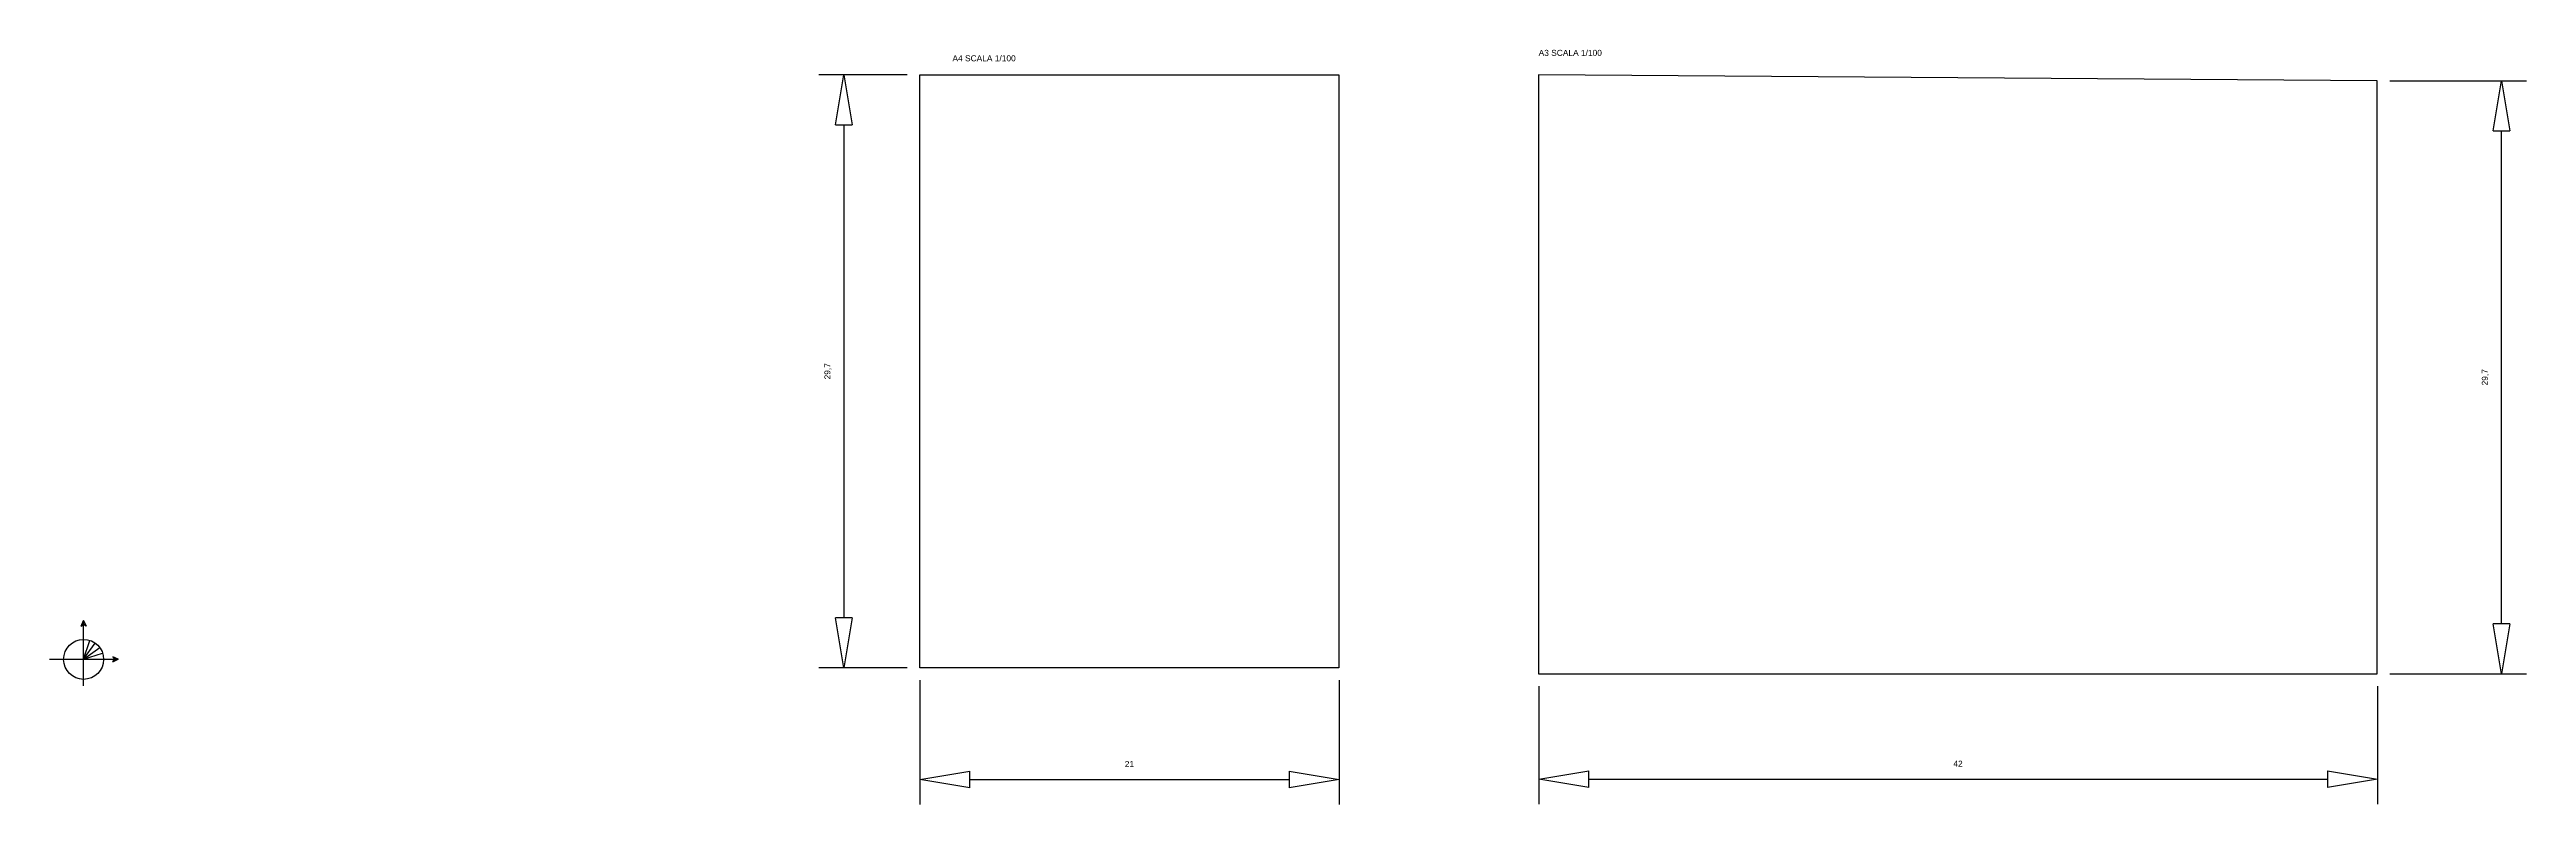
# Model space of a CAD drawing. Header units: metres. Extents: x 11 to 135, y 3 to 41.
import ezdxf
from ezdxf.enums import TextEntityAlignment as Align

# ---------------------------------------------------------------- set-up
doc = ezdxf.new("R2010")
doc.units = ezdxf.units.M
doc.styles.add('arial 030', font='arial.ttf', dxfattribs={"height": 0.3})
doc.styles.get("Standard").update_dxf_attribs({"font": 'arial.ttf', "height": 0.3})
doc.dimstyles.new('Copia di ISO-25', dxfattribs={"dimtxt": 0.3, "dimasz": 2.5, "dimexe": 1.25, "dimexo": 0.625, "dimtad": 1, "dimtxsty": 'arial 030', "dimcen": 2.5, "dimadec": 0, "dimazin": 0, "dimtfac": 1, "dimtmove": 0, "dimatfit": 3, "dimfxl": 1, "dimarcsym": 0})
doc.dimstyles.new('ISO-25', dxfattribs={"dimtxt": 0.3, "dimasz": 2.5, "dimexe": 1.25, "dimexo": 0.625, "dimtad": 1, "dimtxsty": 'Standard', "dimcen": 2.5, "dimadec": 0, "dimazin": 0, "dimtfac": 1, "dimtmove": 0, "dimatfit": 3, "dimfxl": 1, "dimarcsym": 0})

# ---------------------------------------------------------------- blocks, each defined once
blk = doc.blocks.new('_ClosedBlank')
at = {"color": 0, "linetype": 'ByBlock', "lineweight": -2}
for p, q in [((-1, 0.167), (0, 0)), ((-1, 0.167), (-1, -0.167)), ((0, 0), (-1, -0.167))]:
    blk.add_line(p, q, dxfattribs=at)
blk = doc.blocks.new('*D2')
at = {"color": 0, "lineweight": -2, "ltscale": 3, "transparency": 16777216}
for p, q in [((54.08, 39.48), (49.66, 39.48)), ((54.08, 9.78), (49.66, 9.78))]:
    blk.add_line(p, q, dxfattribs=at)
at = {"color": 2, "lineweight": -2, "ltscale": 3, "transparency": 16777216}
blk.add_line((50.91, 36.98), (50.91, 12.28), dxfattribs=at)
at = {"layer": 'Defpoints', "color": 0, "ltscale": 3, "transparency": 16777216}
for p in [(54.71, 39.48), (50.91, 9.78), (54.71, 9.78)]:
    blk.add_point(p, dxfattribs=at)
at = {"color": 2, "lineweight": -2, "ltscale": 3, "transparency": 16777216, "xscale": 2.5, "yscale": 2.5, "zscale": 2.5}
for p, rotation in [((50.91, 39.48), 90), ((50.91, 9.78), 270)]:
    blk.add_blockref('_ClosedBlank', p, dxfattribs=dict(at, rotation=rotation))
at = {"color": 0, "ltscale": 3, "transparency": 16777216, "insert": (50.11, 24.63), "char_height": 0.3, "attachment_point": 5, "rotation": 90}
blk.add_mtext('29,7', dxfattribs=at)
blk = doc.blocks.new('*D4')
at = {"color": 0, "lineweight": -2, "transparency": 16777216}
for p, q in [((54.71, 9.16), (54.71, 2.94)), ((75.71, 9.16), (75.71, 2.94))]:
    blk.add_line(p, q, dxfattribs=at)
at = {"color": 2, "lineweight": -2, "transparency": 16777216}
blk.add_line((57.21, 4.19), (73.21, 4.19), dxfattribs=at)
at = {"layer": 'Defpoints', "color": 0, "transparency": 16777216}
for p in [(54.71, 9.78), (75.71, 9.78), (75.71, 4.19)]:
    blk.add_point(p, dxfattribs=at)
at = {"color": 2, "lineweight": -2, "transparency": 16777216, "xscale": 2.5, "yscale": 2.5, "zscale": 2.5, "rotation": 180}
blk.add_blockref('_ClosedBlank', (54.71, 4.19), dxfattribs=at)
at = {"color": 2, "lineweight": -2, "transparency": 16777216, "xscale": 2.5, "yscale": 2.5, "zscale": 2.5}
blk.add_blockref('_ClosedBlank', (75.71, 4.19), dxfattribs=at)
at = {"color": 0, "transparency": 16777216, "insert": (65.21, 4.96), "char_height": 0.3, "attachment_point": 5, "style": 'arial 030'}
blk.add_mtext('21', dxfattribs=at)
blk = doc.blocks.new('*D5')
at = {"color": 0, "lineweight": -2, "transparency": 16777216}
for p, q in [((85.71, 8.86), (85.71, 2.95)), ((127.71, 8.86), (127.71, 2.95))]:
    blk.add_line(p, q, dxfattribs=at)
at = {"color": 2, "lineweight": -2, "transparency": 16777216}
blk.add_line((88.21, 4.2), (125.21, 4.2), dxfattribs=at)
at = {"layer": 'Defpoints', "color": 0, "transparency": 16777216}
for p in [(85.71, 9.48), (127.71, 9.48), (127.71, 4.2)]:
    blk.add_point(p, dxfattribs=at)
at = {"color": 2, "lineweight": -2, "transparency": 16777216, "xscale": 2.5, "yscale": 2.5, "zscale": 2.5, "rotation": 180}
blk.add_blockref('_ClosedBlank', (85.71, 4.2), dxfattribs=at)
at = {"color": 2, "lineweight": -2, "transparency": 16777216, "xscale": 2.5, "yscale": 2.5, "zscale": 2.5}
blk.add_blockref('_ClosedBlank', (127.71, 4.2), dxfattribs=at)
at = {"color": 0, "transparency": 16777216, "insert": (106.71, 4.98), "char_height": 0.3, "attachment_point": 5, "style": 'arial 030'}
blk.add_mtext('42', dxfattribs=at)
blk = doc.blocks.new('*D6')
at = {"color": 0, "lineweight": -2, "transparency": 16777216}
for p, q in [((128.33, 39.18), (135.18, 39.18)), ((128.33, 9.48), (135.18, 9.48))]:
    blk.add_line(p, q, dxfattribs=at)
at = {"color": 2, "lineweight": -2, "transparency": 16777216}
blk.add_line((133.93, 11.98), (133.93, 36.68), dxfattribs=at)
at = {"layer": 'Defpoints', "color": 0, "transparency": 16777216}
for p in [(127.71, 39.18), (133.93, 39.18), (127.71, 9.48)]:
    blk.add_point(p, dxfattribs=at)
at = {"color": 2, "lineweight": -2, "transparency": 16777216, "xscale": 2.5, "yscale": 2.5, "zscale": 2.5}
for p, rotation in [((133.93, 39.18), 90), ((133.93, 9.48), 270)]:
    blk.add_blockref('_ClosedBlank', p, dxfattribs=dict(at, rotation=rotation))
at = {"color": 0, "transparency": 16777216, "insert": (133.12, 24.33), "char_height": 0.3, "attachment_point": 5, "rotation": 90, "style": 'arial 030'}
blk.add_mtext('29,7', dxfattribs=at)

msp = doc.modelspace()

# ---------------------------------------------------------------- linework, layer by layer
for p, q in [((54.705, 39.481), (75.705, 39.481)), ((54.705, 9.781), (54.705, 39.481)), ((75.705, 39.481), (75.705, 9.781)), ((85.705, 39.481), (85.705, 9.481)), ((127.705, 39.181), (85.705, 39.481)), ((127.705, 9.481), (127.705, 39.181)), ((75.705, 9.781), (54.705, 9.781)), ((85.705, 9.481), (127.705, 9.481)), ((127.705, 9.481), (127.705, 9.481))]:
    msp.add_line(p, q)
at = {"color": 4}
for p, q in [((12.831, 12.144), (12.709, 11.867)), ((12.709, 11.867), (12.831, 12.144)), ((12.709, 11.867), (12.831, 11.954)), ((12.831, 8.875), (12.831, 12.144)), ((12.831, 12.144), (12.953, 11.867)), ((12.953, 11.867), (12.831, 12.144)), ((12.953, 11.867), (12.831, 11.954)), ((11.124, 10.21), (14.537, 10.21)), ((12.831, 10.21), (13.137, 11.153)), ((12.831, 10.21), (13.414, 11.013)), ((12.831, 10.21), (13.635, 10.795)), ((12.831, 10.21), (13.779, 10.518)), ((14.566, 10.207), (14.288, 10.329)), ((14.288, 10.329), (14.566, 10.207)), ((14.288, 10.329), (14.372, 10.212)), ((14.566, 10.207), (14.288, 10.084)), ((14.288, 10.084), (14.566, 10.207)), ((14.288, 10.084), (14.372, 10.202))]:
    msp.add_line(p, q, dxfattribs=at)
msp.add_circle((12.831, 10.201), 1, dxfattribs=at)

# ---------------------------------------------------------------- texts
at = {"style": 'arial 030'}
msp.add_text('A4 SCALA 1/100', height=0.3, dxfattribs=at).set_placement((57.93, 40.156), align=Align.CENTER)
msp.add_text('A3 SCALA 1/100', height=0.3, dxfattribs=at).set_placement((85.705, 40.428))

# ---------------------------------------------------------------- dimensions: what is measured, and where the dimension line sits
at = {"color": 2, "ltscale": 3}
dim = msp.add_linear_dim(base=(50.913, 9.781), p1=(54.705, 39.481), p2=(54.705, 9.781), angle=90, dimstyle='ISO-25', override={"dimtxt": 20, "dimblk1": 'ClosedBlank', "dimblk2": 'ClosedBlank', "dimsah": 1, "dimclrd": 2}, dxfattribs=at)
dim.commit()
dim.dimension.update_dxf_attribs({"geometry": '*D2', "text_midpoint": (50.108, 24.631)})
at = {"color": 2}
dim = msp.add_linear_dim(base=(133.928, 39.181), p1=(127.705, 9.481), p2=(127.705, 39.181), angle=90, dimstyle='Copia di ISO-25', override={"dimblk1": 'ClosedBlank', "dimblk2": 'ClosedBlank', "dimsah": 1, "dimclrd": 2}, dxfattribs=at)
dim.commit()
dim.dimension.update_dxf_attribs({"geometry": '*D6', "text_midpoint": (133.123, 24.331)})
for base, p1, p2, picture, middle in [((75.705, 4.185), (54.705, 9.781), (75.705, 9.781), '*D4', (65.205, 4.961)), ((127.705, 4.203), (85.705, 9.481), (127.705, 9.481), '*D5', (106.705, 4.979))]:
    dim = msp.add_linear_dim(base=base, p1=p1, p2=p2, dimstyle='Copia di ISO-25', override={"dimblk1": 'ClosedBlank', "dimblk2": 'ClosedBlank', "dimsah": 1, "dimclrd": 2}, dxfattribs=at)
    dim.commit()
    dim.dimension.update_dxf_attribs({"geometry": picture, "text_midpoint": middle})

doc.saveas('drawing.dxf')
